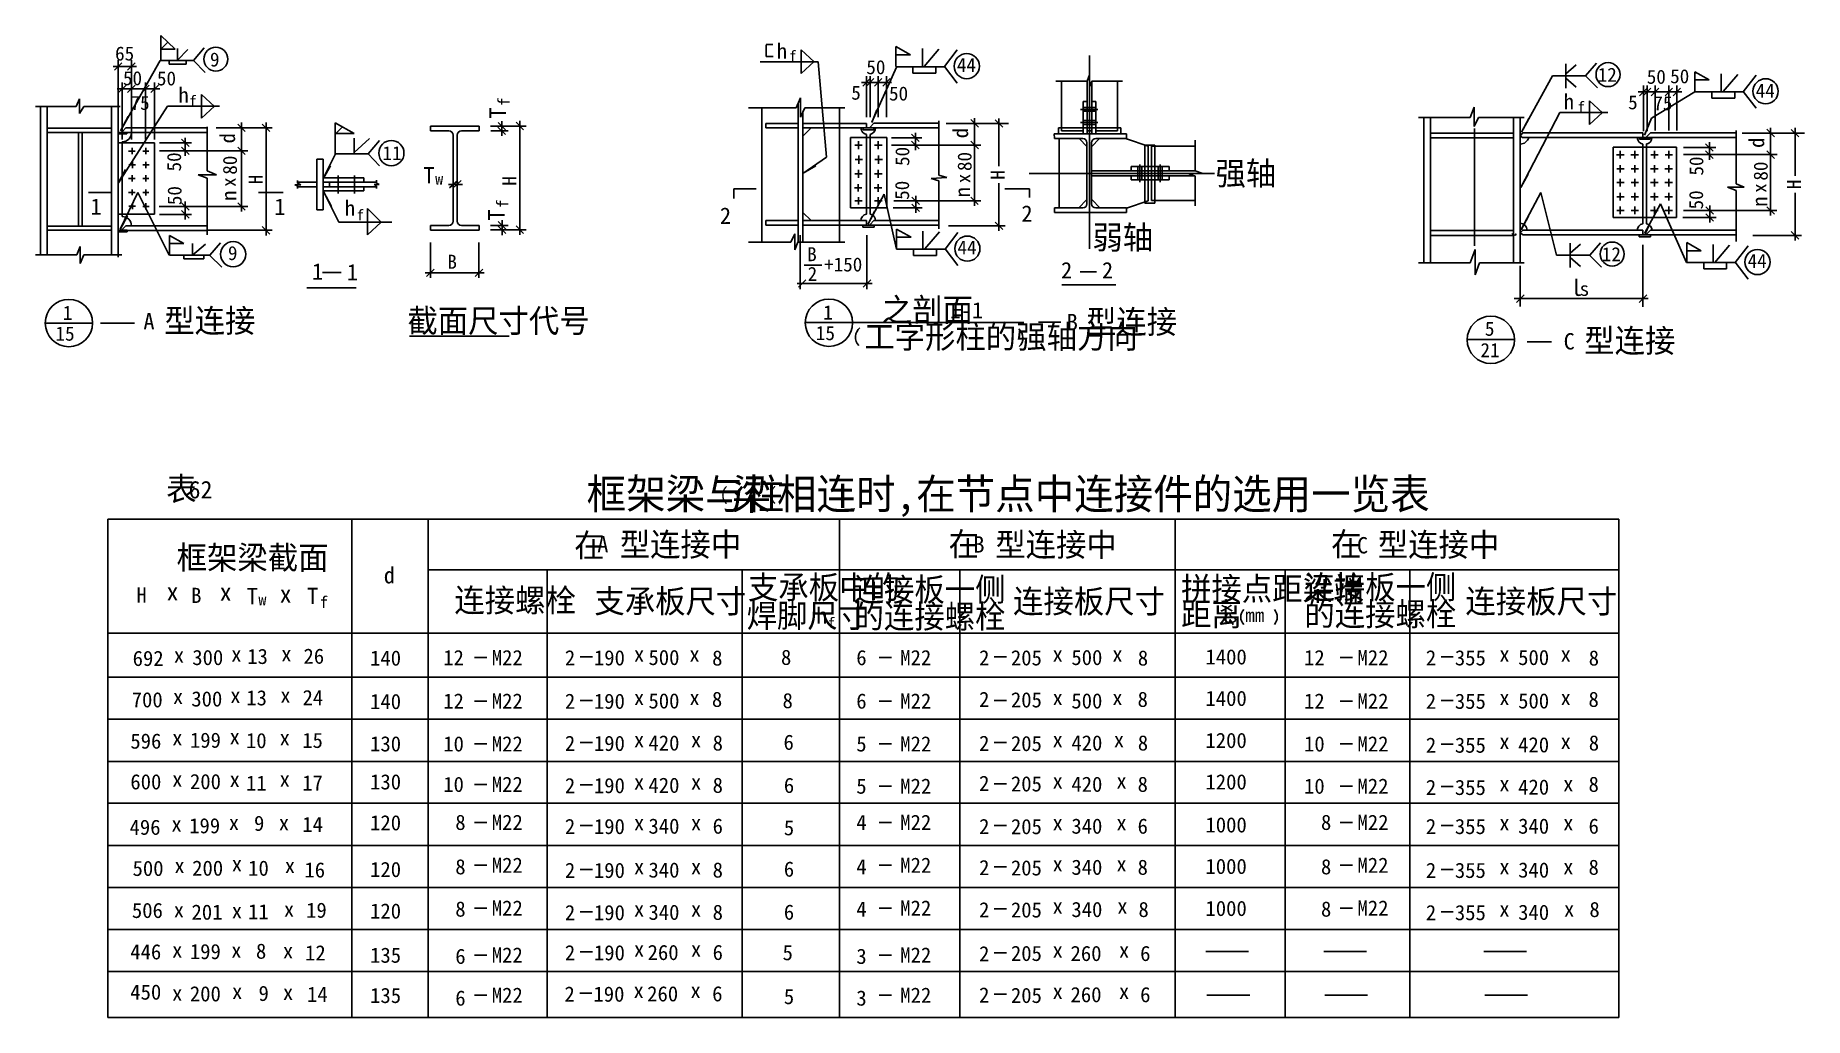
# Model space of a CAD drawing. Header units: metres. Extents: x 2728 to 10298, y -273 to 3930.
import ezdxf

# ---------------------------------------------------------------- set-up
doc = ezdxf.new("R2010")
doc.units = ezdxf.units.M
for name, color, linetype in [('CENTER', 7, 'Continuous'), ('FRAMING', 2, 'Continuous'), ('HIDDEN', 3, 'Continuous'), ('Z', 4, 'Continuous')]:
    doc.layers.add(name, color=color, linetype=linetype)

msp = doc.modelspace()

# ---------------------------------------------------------------- texts
for s, height, p in [('强轴', 100, (7777.29, 3289.85)), ('弱轴', 100, (7250.36, 3015.55)), (' 之剖面', 100, (6281.51, 2705.96)), ('工字形柱的强轴方向', 100, (6274.44, 2591.07)), ('表', 100, (3287.19, 1939.68)), ('框架梁与柱', 130, (5086.49, 1902.84)), ('梁', 130, (5707.02, 1901.06)), (' 相连时,在节点中连接件的选用一览表', 130, (5812.77, 1902.66)), ('框架梁截面', 100, (3332.1, 1645.34)), ('支承板中的', 100, (5776.48, 1518.27)), ('连接板一侧', 100, (6228.8, 1508.9)), ('拼接点距梁端', 100, (7630.06, 1512.39)), ('连接板一侧', 100, (8157.88, 1519.24)), ('连接螺栓', 100, (4520.54, 1462.72)), (' 支承板尺寸', 100, (5051.4, 1458.57)), ('连接板尺寸', 100, (6911.04, 1458.25)), ('距离', 100, (7630.06, 1403.24)), ('的连接螺栓', 100, (8157.46, 1403.5)), ('连接板尺寸', 100, (8846.5, 1458.25)), ('焊脚尺寸', 100, (5771.13, 1396.83)), ('的连接螺栓', 100, (6228.37, 1393.16))]:
    msp.add_text(s, height=height).set_placement(p)
at = {"layer": 'FRAMING'}
for s, height, p in [('65', 60, (3068.65, 3822.61)), ('50', 60, (3102.44, 3716.94)), ('50', 60, (3247.76, 3716.1)), ('75', 60, (3134.85, 3611.3)), ('w', 50, (4438.39, 3291.76)), ('1', 60.75, (2844.98, 2712.58)), ('A', 70, (3189.91, 2671.53)), ('型连接', 100, (3279.07, 2659.09)), ('截面尺寸代号', 100, (4319.26, 2658.81)), ('1', 60.75, (6098.53, 2714.12)), ('B', 70, (7140.59, 2668.26)), ('型连接', 100, (7222.83, 2654.52)), ('15', 60.75, (2813.03, 2623.58)), ('15', 60.75, (6066.56, 2625.95)), ('5', 60.75, (8929.66, 2644.65)), ('C', 70, (9266.84, 2585.98)), ('型连接', 100, (9354.8, 2573.54)), ('21', 60.75, (8910.62, 2552.87)), ('在', 100, (6635.32, 1703.24)), ('在', 100, (8271.98, 1703.24)), ('在', 100, (5033.32, 1697.84)), ('A', 70, (5131.9, 1717.32)), ('型连接中', 100, (5228.03, 1701.24)), ('B', 70, (6741.19, 1716.65)), ('型连接中', 100, (6834.89, 1700.81)), ('C', 70, (8382.38, 1713.25)), ('型连接中', 100, (8471.55, 1700.81)), ('d', 70, (4218.32, 1585.11)), ('H', 65, (3159.72, 1502.96)), ('x', 75, (3288.97, 1512.09)), ('B', 65, (3394.04, 1501.15)), ('x', 75, (3516.32, 1510.57)), ('w', 50, (3681.95, 1491.18)), ('x', 75, (3772.92, 1502.65)), ('f', 50, (3944.95, 1479.82)), ('x', 65, (3320.05, 1245.58)), ('x', 65, (3565.57, 1250.23)), ('x', 65, (3779.58, 1251.18)), ('x', 65, (3316.01, 1068.35)), ('x', 65, (3561.53, 1073)), ('x', 65, (3775.54, 1073.94)), ('x', 65, (3313.01, 891.77)), ('x', 65, (3558.54, 896.43)), ('x', 65, (3772.55, 891.77)), ('x', 65, (3313.01, 714.81)), ('x', 65, (3558.54, 713.87)), ('x', 65, (3772.55, 714.81)), ('x', 65, (3309.61, 523.27)), ('x', 65, (3555.13, 529.27)), ('x', 65, (3769.14, 528.3)), ('x', 65, (3322.38, 345.05)), ('x', 65, (3567.91, 352.49)), ('x', 65, (3794.74, 345.05)), ('x', 65, (3319.58, 155.59)), ('x', 65, (3567.91, 151.85)), ('x', 65, (3790.92, 158.39)), ('x', 65, (3312.59, -16.04)), ('x', 65, (3565.49, -16.98)), ('x', 65, (3786.73, -19.72)), ('x', 65, (3569.17, -193.48)), ('x', 65, (3786.73, -197.24)), ('x', 65, (3312.59, -200.93))]:
    msp.add_text(s, height=height, dxfattribs=at).set_placement(p)
for s, height, p in [('f', 50, (4756.98, 3629.14)), ('50', 60, (3350.95, 3347.84)), ('80', 60, (3590.02, 3333.92)), ('50', 60, (6467.12, 3371.38)), ('80', 60, (6733.48, 3349.64)), ('50', 60, (9864.57, 3330.29)), ('x', 60, (6728.14, 3297.34)), ('80', 60, (10139.89, 3308.54)), ('50', 60, (3353.05, 3203.65)), ('x', 60, (3584.68, 3281.63)), ('50', 60, (6466.01, 3226.41)), ('50', 60, (9863.46, 3185.31)), ('x', 60, (10134.55, 3256.25)), ('f', 50, (4751.28, 3192.58))]:
    msp.add_text(s, height=height, rotation=90, dxfattribs=at).set_placement(p)
at = {"layer": 'Z'}
for s, height, p in [('h', 65, (5899.64, 3830.55)), ('f', 45, (5953.14, 3819.68)), ('9', 60, (3474.71, 3796.95)), ('50', 60, (6283.14, 3764.04)), ('44', 60, (6670.58, 3773.59)), ('12', 60, (9412.69, 3731.5)), ('h', 65, (3339.35, 3642.48)), ('5', 60, (6218.59, 3654.91)), ('50', 60, (6380.27, 3651.43)), ('50', 60, (9622.58, 3722.95)), ('50', 60, (9722.73, 3725.22)), ('44', 60, (10088.67, 3663.27)), ('f', 45, (3386.4, 3627.92)), ('h', 65, (9266.65, 3614.3)), ('f', 45, (9326.62, 3601.64)), ('5', 60, (9542.9, 3613.81)), ('75', 60, (9650.75, 3609.67)), ('11', 60, (4212.79, 3396.17)), ('T', 70, (4388.28, 3296.54)), ('1', 70, (2963.49, 3162.63)), ('1', 70, (3750.15, 3162.03)), ('h', 65, (4051.18, 3158.57)), ('f', 45, (4102.51, 3139.16)), ('2', 70, (5656.64, 3123.58)), ('2', 70, (6946.82, 3132.59)), ('44', 60, (6673.2, 2992.65)), ('9', 60, (3551.53, 2968.45)), ('1', 70, (3911.17, 2884.57)), ('B', 60, (4490.46, 2931.5)), ('B', 60, (6030.06, 2963.77)), ('+150', 60, (6102.5, 2919.85)), ('2', 70, (7116.34, 2890.17)), ('2', 70, (7291.41, 2890.17)), ('12', 60, (9430.43, 2963.7)), ('44', 60, (10054.15, 2935.3)), ('1', 70, (4060.56, 2881.7)), ('2', 60, (6032.01, 2879.51)), ('l', 70, (9298.61, 2815.24)), ('s', 60, (9335.31, 2815.65)), ('1-1', 70, (6640.19, 2718.67)), ('62', 75, (3383.22, 1948.74)), ('(', 56, (5655.44, 1939.22)), ('(', 56, (5862.58, 1940.16)), ('T', 70, (3631.84, 1495.97)), ('T', 70, (3890.29, 1496.14)), ('h', 70, (6068.38, 1412.08)), ('f', 45, (6118.32, 1394.12)), ('l', 70, (7798.26, 1415.72)), ('s', 60, (7830.11, 1417.75)), ('mm', 60, (7904.43, 1419.36)), ('692', 65, (3143.84, 1231.74)), ('300', 65, (3398.92, 1235.48)), ('13', 65, (3634.05, 1240.17)), ('26', 65, (3874.79, 1241.12)), ('140', 65, (4159.79, 1233.04)), ('12', 65, (4472.68, 1234.92)), ('M22', 65, (4680.65, 1234.92)), ('2', 65, (4993.25, 1234.09)), ('190', 65, (5117.44, 1234.09)), ('x', 65, (5288.81, 1249.84)), ('500', 65, (5350.92, 1235.61)), ('x', 65, (5525.97, 1249.84)), ('8', 65, (5623.38, 1233.23)), ('8', 65, (5918.06, 1236.23)), ('6', 65, (6240.24, 1234.92)), ('M22', 65, (6428.37, 1234.92)), ('2', 65, (6765.61, 1234.09)), ('205', 65, (6901.77, 1234.09)), ('x', 65, (7079.93, 1249.84)), ('500', 65, (7160.54, 1235.61)), ('x', 65, (7335.61, 1249.84)), ('8', 65, (7444.8, 1233.23)), ('1400', 65, (7734.22, 1238.04)), ('12', 65, (8156.01, 1234.92)), ('M22', 65, (8384.8, 1234.92)), ('2', 65, (8677.26, 1234.09)), ('355', 65, (8801.44, 1234.09)), ('x', 65, (8991.58, 1249.84)), ('500', 65, (9072.2, 1235.61)), ('x', 65, (9253.73, 1249.84)), ('8', 65, (9374.14, 1233.23)), ('700', 65, (3139.8, 1054.51)), ('300', 65, (3394.88, 1058.25)), ('13', 65, (3630.01, 1062.94)), ('24', 65, (3870.75, 1063.89)), ('140', 65, (4159.79, 1047.16)), ('12', 65, (4472.68, 1049.04)), ('M22', 65, (4680.65, 1049.04)), ('2', 65, (4993.25, 1048.22)), ('190', 65, (5117.44, 1048.22)), ('x', 65, (5288.81, 1063.96)), ('500', 65, (5350.92, 1049.73)), ('x', 65, (5525.97, 1063.96)), ('8', 65, (5622.41, 1056.38)), ('8', 65, (5924.53, 1050.86)), ('6', 65, (6240.24, 1049.04)), ('M22', 65, (6428.37, 1049.04)), ('2', 65, (6765.61, 1056.2)), ('205', 65, (6901.77, 1054.31)), ('x', 65, (7079.93, 1063.96)), ('500', 65, (7160.54, 1049.73)), ('x', 65, (7335.61, 1063.96)), ('8', 65, (7443.83, 1056.38)), ('1400', 65, (7734.22, 1060.56)), ('12', 65, (8156.01, 1049.04)), ('M22', 65, (8384.8, 1049.04)), ('2', 65, (8677.26, 1048.22)), ('355', 65, (8801.44, 1048.22)), ('x', 65, (8991.58, 1063.96)), ('500', 65, (9072.2, 1049.73)), ('x', 65, (9253.73, 1063.96)), ('8', 65, (9373.17, 1056.38)), ('596', 65, (3133.99, 877.82)), ('199', 65, (3389.07, 881.56)), ('10', 65, (3628.67, 879.89)), ('15', 65, (3869.41, 880.83)), ('130', 65, (4159.79, 866.04)), ('10', 65, (4472.68, 865.73)), ('M22', 65, (4680.65, 865.73)), ('2', 65, (4993.25, 868.06)), ('190', 65, (5117.44, 868.06)), ('x', 65, (5288.81, 883.81)), ('420', 65, (5350.92, 869.58)), ('x', 65, (5532.6, 883.81)), ('8', 65, (5625.48, 869.58)), ('6', 65, (5928.71, 872.77)), ('5', 65, (6240.24, 865.73)), ('M22', 65, (6428.37, 865.73)), ('2', 65, (6765.61, 868.36)), ('205', 65, (6901.77, 867.2)), ('x', 65, (7079.93, 884.11)), ('420', 65, (7160.54, 869.87)), ('x', 65, (7342.08, 884.11)), ('8', 65, (7444.8, 869.87)), ('1200', 65, (7734.22, 880.64)), ('10', 65, (8156.01, 865.73)), ('M22', 65, (8384.8, 865.73)), ('2', 65, (8677.26, 860.37)), ('355', 65, (8801.44, 860.37)), ('x', 65, (8991.58, 876.12)), ('420', 65, (9072.2, 861.89)), ('x', 65, (9253.73, 876.12)), ('8', 65, (9374.42, 869.87)), ('600', 65, (3133.99, 703.53)), ('200', 65, (3389.07, 704.47)), ('11', 65, (3628.67, 697.73)), ('17', 65, (3869.41, 698.68)), ('130', 65, (4159.79, 703.3)), ('M22', 65, (4680.65, 692.61)), ('2', 65, (6765.61, 697.02)), ('205', 65, (6901.77, 694.76)), ('420', 65, (7160.54, 693.03)), ('8', 65, (7443.83, 693.03)), ('1200', 65, (7734.22, 703.16)), ('8', 65, (9373.45, 693.03)), ('10', 65, (4472.68, 692.61)), ('2', 65, (4993.25, 687.23)), ('190', 65, (5117.44, 687.23)), ('x', 65, (5288.81, 702.98)), ('420', 65, (5350.92, 688.74)), ('x', 65, (5532.6, 702.98)), ('8', 65, (5625.48, 688.74)), ('6', 65, (5930.11, 688.4)), ('5', 65, (6240.24, 684.92)), ('M22', 65, (6428.37, 684.92)), ('x', 65, (7079.93, 707.26)), ('x', 65, (7353.09, 707.26)), ('10', 65, (8156.01, 684.92)), ('M22', 65, (8384.8, 684.92)), ('2', 65, (8677.26, 679.54)), ('355', 65, (8801.44, 679.54)), ('x', 65, (8991.58, 695.29)), ('420', 65, (9072.2, 681.05)), ('x', 65, (9264.74, 695.29)), ('496', 65, (3130.59, 508.99)), ('199', 65, (3385.66, 515.53)), ('9', 65, (3663.08, 525.91)), ('14', 65, (3869.61, 521.26)), ('120', 65, (4159.79, 528.13)), ('8', 65, (4524.42, 530.01)), ('M22', 65, (4680.65, 530.01)), ('2', 65, (4993.25, 512.33)), ('190', 65, (5117.44, 512.33)), ('x', 65, (5288.81, 528.08)), ('340', 65, (5350.92, 513.85)), ('x', 65, (5532.6, 528.08)), ('6', 65, (5625.48, 513.85)), ('5', 65, (5930.11, 507.03)), ('4', 65, (6240.39, 530.01)), ('M22', 65, (6428.37, 530.01)), ('2', 65, (6765.61, 512.33)), ('205', 65, (6901.77, 511.84)), ('x', 65, (7079.93, 528.08)), ('340', 65, (7160.54, 513.85)), ('x', 65, (7353.09, 528.08)), ('6', 65, (7443.83, 513.85)), ('1000', 65, (7734.22, 519.16)), ('8', 65, (8228.56, 530.01)), ('M22', 65, (8384.8, 530.01)), ('2', 65, (8677.26, 512.33)), ('355', 65, (8801.44, 512.33)), ('x', 65, (8991.58, 528.08)), ('340', 65, (9072.2, 513.85)), ('x', 65, (9264.74, 528.08)), ('6', 65, (9373.45, 513.85)), ('500', 65, (3143.36, 333.11)), ('200', 65, (3398.44, 334.05)), ('10', 65, (3638.04, 333.95)), ('16', 65, (3878.78, 326.5)), ('120', 65, (4159.79, 328.32)), ('8', 65, (4524.42, 339.83)), ('M22', 65, (4680.65, 346.62)), ('2', 65, (4993.25, 324.49)), ('190', 65, (5117.44, 324.49)), ('x', 65, (5288.81, 340.24)), ('340', 65, (5350.92, 326.01)), ('x', 65, (5532.6, 340.24)), ('8', 65, (5625.48, 326.01)), ('6', 65, (5930.11, 329.94)), ('4', 65, (6240.39, 339.83)), ('M22', 65, (6428.37, 346.62)), ('2', 65, (6765.61, 336.47)), ('205', 65, (6901.77, 335.13)), ('x', 65, (7079.93, 352.22)), ('340', 65, (7160.54, 337.98)), ('x', 65, (7353.09, 352.22)), ('8', 65, (7443.83, 337.98)), ('1000', 65, (7734.22, 341.68)), ('8', 65, (8228.56, 339.83)), ('M22', 65, (8384.8, 346.62)), ('2', 65, (8677.26, 324.49)), ('355', 65, (8801.44, 324.49)), ('x', 65, (8991.58, 340.24)), ('340', 65, (9072.2, 326.01)), ('x', 65, (9264.74, 340.24)), ('8', 65, (9373.45, 337.98)), ('M22', 65, (4680.65, 163.23)), ('M22', 65, (6428.37, 163.23)), ('M22', 65, (8384.8, 163.23)), ('506', 65, (3140.56, 153.18)), ('201', 65, (3395.64, 145.73)), ('11', 65, (3638.04, 147.49)), ('19', 65, (3886.01, 154.03)), ('120', 65, (4159.79, 150.49)), ('8', 65, (4524.42, 158.89)), ('2', 65, (4993.25, 143.65)), ('190', 65, (5117.44, 143.65)), ('x', 65, (5288.81, 159.4)), ('340', 65, (5350.92, 145.17)), ('x', 65, (5532.6, 159.4)), ('8', 65, (5625.48, 145.17)), ('6', 65, (5930.11, 145.77)), ('4', 65, (6240.39, 158.89)), ('2', 65, (6765.61, 155.63)), ('205', 65, (6901.77, 155.31)), ('x', 65, (7079.93, 171.38)), ('340', 65, (7160.54, 157.15)), ('x', 65, (7356.76, 171.38)), ('8', 65, (7447.5, 157.15)), ('1000', 65, (7734.22, 161.77)), ('8', 65, (8228.56, 158.89)), ('2', 65, (8677.26, 143.65)), ('355', 65, (8801.44, 143.65)), ('x', 65, (8991.58, 159.4)), ('340', 65, (9072.2, 145.17)), ('x', 65, (9268.42, 159.4)), ('8', 65, (9377.12, 157.15)), ('446', 65, (3133.57, -23.94)), ('199', 65, (3388.65, -23)), ('8', 65, (3671.44, -21.18)), ('12', 65, (3881.52, -28.63)), ('135', 65, (4159.79, -38.46)), ('6', 65, (4524.42, -43.31)), ('M22', 65, (4680.65, -37.75)), ('2', 65, (4993.25, -28.08)), ('190', 65, (5117.44, -28.08)), ('x', 65, (5288.81, -12.33)), ('260', 65, (5347.25, -26.77)), ('x', 65, (5532.6, -12.33)), ('6', 65, (5625.48, -26.56)), ('5', 65, (5924.71, -27.62)), ('3', 65, (6240.39, -43.31)), ('M22', 65, (6428.37, -37.75)), ('2', 65, (6765.61, -32.44)), ('205', 65, (6901.77, -30.7)), ('x', 65, (7079.93, -16.69)), ('260', 65, (7156.87, -30.92)), ('x', 65, (7364.1, -16.69)), ('6', 65, (7454.84, -30.92)), ('450', 65, (3133.57, -196.33)), ('200', 65, (3388.65, -203.78)), ('9', 65, (3682.49, -201.89)), ('14', 65, (3889.96, -205.66)), ('135', 65, (4159.79, -210.73)), ('M22', 65, (4680.65, -209.57)), ('2', 65, (4991.35, -205.01)), ('190', 65, (5115.53, -205.01)), ('x', 65, (5286.9, -189.26)), ('260', 65, (5345.34, -203.77)), ('x', 65, (5530.69, -189.26)), ('6', 65, (5623.57, -203.49)), ('M22', 65, (6428.37, -209.57)), ('2', 65, (6765.61, -208.74)), ('205', 65, (6901.77, -210.52)), ('x', 65, (7079.93, -192.99)), ('260', 65, (7156.87, -207.22)), ('x', 65, (7364.1, -192.99)), ('6', 65, (7454.84, -207.22)), ('6', 65, (4524.42, -221.91)), ('5', 65, (5930.11, -215.49)), ('3', 65, (6240.39, -221.91))]:
    msp.add_text(s, height=height, dxfattribs=at).set_placement(p)
for s, height, rotation, p in [('T', 70, 90, (4740.66, 3574.48)), ('d', 65, 90, (3582.06, 3467.81)), ('d', 65, 90, (6718.52, 3489.63)), ('d', 65, 90, (10124.92, 3448.54)), ('H', 60, 90, (6875.64, 3312.81)), ('n', 65, 90, (3587.88, 3221.87)), ('H', 60, 90, (3699.86, 3292.92)), ('H', 60, 90, (4785.85, 3286.79)), ('n', 65, 90, (6726.34, 3236.58)), ('H', 60, 90, (10282.04, 3271.72)), ('T', 70, 90, (4734.96, 3137.91)), ('n', 65, 90, (10137.75, 3196.49)), (',', 54, 270, (9057.12, 3096.25))]:
    msp.add_text(s, height=height, rotation=rotation, dxfattribs=at).set_placement(p)

# ---------------------------------------------------------------- blocks, each defined once
blk = doc.blocks.new('CC')
blk.add_line((-24.24, 0), (24.24, 0))
at = {"layer": 'FRAMING', "color": 6}
blk.add_line((-17.83, -17.83), (17.83, 17.83), dxfattribs=at)

# ---------------------------------------------------------------- hatches: boundary and pattern name
h = msp.add_hatch()
h.set_pattern_fill('ANSI31', scale=45)
h.paths.add_polyline_path([(3263.74, 3870.99), (3325.9, 3870.99), (3263.74, 3930.16)])
h = msp.add_hatch()
h.set_pattern_fill('ANSI31', scale=45)
h.paths.add_polyline_path([(6409.89, 3847), (6472.05, 3847), (6409.89, 3882.43)])
h = msp.add_hatch()
h.set_pattern_fill('ANSI31', scale=45)
h.paths.add_polyline_path([(9827.98, 3739.39), (9890.14, 3739.39), (9827.98, 3774.83)])
h = msp.add_hatch()
h.set_pattern_fill('ANSI31', scale=16)
h.paths.add_polyline_path([(4010.3, 3510.92), (4092.28, 3510.92), (4010.3, 3556.12)])
h = msp.add_hatch()
h.set_pattern_fill('ANSI31', scale=45)
h.paths.add_polyline_path([(3301.23, 3038.96), (3363.39, 3038.96), (3301.23, 3074.4)])
h = msp.add_hatch()
h.set_pattern_fill('ANSI31', scale=45)
h.paths.add_polyline_path([(6412.51, 3066.05), (6474.67, 3066.05), (6412.51, 3101.49)])
h = msp.add_hatch()
h.set_pattern_fill('ANSI31', scale=45)
h.paths.add_polyline_path([(9793.47, 3008.71), (9855.62, 3008.71), (9793.47, 3044.15)])

# ---------------------------------------------------------------- linework, layer by layer
for p, q in [((3263.74, 3820.94), (3263.74, 3930.16)), ((3263.74, 3930.16), (3325.9, 3870.99)), ((3325.9, 3870.99), (3263.74, 3870.99)), ((3336.21, 3873.89), (3336.21, 3823.59)), ((3336.21, 3823.59), (3380.42, 3870.21)), ((3449.68, 3876.89), (3403.49, 3823.16)), ((5882.92, 3890.57), (5855.1, 3890.57)), ((5855.1, 3890.33), (5855.1, 3839.52)), ((6004.14, 3868.77), (6060.14, 3817.55)), ((6004.14, 3817.55), (6004.14, 3868.77)), ((6409.89, 3882.43), (6472.05, 3847)), ((6409.89, 3796.95), (6409.89, 3882.43)), ((6522.98, 3873.91), (6522.98, 3797.04)), ((6530.76, 3797.04), (6593.64, 3870.77)), ((6617.15, 3796.5), (6672.26, 3868.14)), ((3082.17, 3498.2), (3082.17, 3823.98)), ((3083.07, 3796.98), (3137.49, 3796.98)), ((3092.47, 3522.37), (3261.95, 3823.04)), ((3138.39, 3498.2), (3138.39, 3823.98)), ((3261.95, 3823.04), (3404.97, 3823.04)), ((3299.46, 3806.84), (3299.46, 3822.8)), ((3373.17, 3806.84), (3299.46, 3806.84)), ((3373.17, 3822.8), (3373.17, 3806.84)), ((3403.53, 3822.69), (3454.66, 3771.75)), ((6077.67, 3816.66), (5828.87, 3816.66)), ((5855.1, 3839.52), (5883.88, 3839.52)), ((6004.14, 3818.41), (6004.14, 3767.19)), ((6004.14, 3767.19), (6060.14, 3818.41)), ((6112.99, 3408.74), (6077.67, 3816.66)), ((6412.32, 3794.31), (6306.44, 3558.51)), ((6409.61, 3795.84), (6618.35, 3795.84)), ((6472.05, 3847), (6409.89, 3847)), ((6482.8, 3795.84), (6482.8, 3768.78)), ((6580.7, 3768.78), (6580.7, 3795.84)), ((6617.15, 3797.28), (6672.26, 3725.64)), ((9276.54, 3808.38), (9276.54, 3765.67)), ((9276.54, 3765.67), (9320.75, 3804.7)), ((9406.77, 3810.63), (9360.58, 3756.9)), ((3099.46, 3484.67), (3099.46, 3728.38)), ((3138.39, 3484.67), (3138.39, 3728.38)), ((3198.93, 3484.67), (3198.93, 3728.38)), ((3237.85, 3484.67), (3237.85, 3728.38)), ((6282.72, 3729.13), (6281.82, 3729.13)), ((6284.16, 3580), (6283.62, 3756.13)), ((6283.62, 3729.13), (6299.56, 3729.13)), ((6298.66, 3729.13), (6297.76, 3729.13)), ((6300.1, 3580), (6299.56, 3756.13)), ((6299.56, 3729.13), (6333.7, 3729.13)), ((6300.46, 3729.13), (6301.36, 3729.13)), ((6333.7, 3580.66), (6333.7, 3756.13)), ((6334.6, 3729.13), (6335.5, 3729.13)), ((6369.56, 3580.66), (6369.56, 3756.13)), ((6482.8, 3768.78), (6580.7, 3768.78)), ((7227.47, 3733.67), (7093.9, 3733.67)), ((7237.59, 3760.82), (7227.47, 3733.67)), ((7237.59, 3710.31), (7237.59, 3760.82)), ((7248.02, 3733.67), (7237.59, 3710.31)), ((7379.9, 3733.67), (7248.02, 3733.67)), ((9086.81, 3516.1), (9219.04, 3756.78)), ((9219.04, 3756.78), (9362.06, 3756.78)), ((9276.54, 3765.67), (9276.54, 3746.4)), ((9276.54, 3704.91), (9276.54, 3747.62)), ((9276.54, 3747.62), (9320.75, 3708.59)), ((9360.61, 3756.42), (9411.74, 3705.48)), ((9607.93, 3520.57), (9607.93, 3715.04)), ((9623.87, 3520.57), (9623.87, 3715.04)), ((9658.01, 3522.85), (9658.01, 3715.04)), ((9717.21, 3522.85), (9717.21, 3715.04)), ((9751.35, 3522.85), (9751.35, 3715.04)), ((9827.98, 3689.35), (9827.98, 3774.83)), ((9827.98, 3774.83), (9890.14, 3739.39)), ((9890.14, 3739.39), (9827.98, 3739.39)), ((9941.08, 3766.31), (9941.08, 3689.44)), ((9948.85, 3689.44), (10011.73, 3763.17)), ((10035.25, 3688.9), (10090.35, 3760.54)), ((2901.49, 3626.1), (2916.82, 3658.81)), ((2916.82, 3658.81), (2916.82, 3596.05)), ((3098.56, 3701.38), (3097.66, 3701.38)), ((3099.46, 3701.38), (3138.39, 3701.38)), ((3139.29, 3701.38), (3198.03, 3701.38)), ((3139.29, 3701.38), (3140.19, 3701.38)), ((3198.03, 3701.38), (3197.13, 3701.38)), ((3198.93, 3701.38), (3237.85, 3701.38)), ((3238.75, 3701.38), (3239.65, 3701.38)), ((3437.84, 3626.1), (3437.84, 3677.31)), ((3437.84, 3677.31), (3493.83, 3626.1)), ((5983.61, 3619.64), (6000.88, 3662.22)), ((6000.88, 3662.22), (6000.88, 3579.72)), ((9377.51, 3599.21), (9377.51, 3650.43)), ((9377.51, 3650.43), (9433.5, 3599.21)), ((9607.03, 3688.04), (9606.13, 3688.04)), ((9607.93, 3688.04), (9623.87, 3688.04)), ((9622.97, 3688.04), (9622.07, 3688.04)), ((9623.87, 3688.04), (9658.01, 3688.04)), ((9624.77, 3688.04), (9625.67, 3688.04)), ((9642.82, 3576.27), (9828.5, 3687.98)), ((9658.91, 3688.04), (9659.81, 3688.04)), ((9658.91, 3688.04), (9716.31, 3688.04)), ((9716.31, 3688.04), (9715.41, 3688.04)), ((9717.21, 3688.04), (9751.35, 3688.04)), ((9752.25, 3688.04), (9753.15, 3688.04)), ((9827.7, 3688.24), (10036.44, 3688.24)), ((9900.89, 3688.24), (9900.89, 3661.18)), ((9900.89, 3661.18), (9998.8, 3661.18)), ((9998.8, 3661.18), (9998.8, 3688.24)), ((10035.25, 3689.68), (10090.35, 3618.04)), ((2727.63, 3626.1), (2901.49, 3626.1)), ((2916.82, 3596.05), (2935.52, 3626.1)), ((2935.52, 3626.1), (3090.09, 3626.1)), ((3082.92, 3299.76), (3293.33, 3626.58)), ((3293.33, 3626.58), (3515.83, 3626.58)), ((3437.84, 3575.73), (3493.83, 3626.95)), ((3437.84, 3626.95), (3437.84, 3575.73)), ((4722.91, 3563.26), (4722.91, 3519.62)), ((4800.81, 3520.24), (4800.81, 3563.88)), ((5779.1, 3619.64), (5983.61, 3619.64)), ((6000.88, 3579.72), (6019.58, 3619.64)), ((6019.58, 3619.64), (6191.56, 3619.64)), ((6593.33, 3331.78), (6593.33, 3564.79)), ((6745.99, 3576.22), (6745.99, 3222.81)), ((8646.36, 3578.54), (8866.82, 3578.54)), ((8866.82, 3578.54), (8883.46, 3623.05)), ((8883.46, 3623.05), (8883.46, 3540.08)), ((8883.46, 3540.08), (8902.16, 3578.54)), ((8902.16, 3578.54), (9097.33, 3578.54)), ((9083.25, 3279.23), (9250.23, 3599.69)), ((9250.23, 3599.69), (9455.5, 3599.69)), ((9377.51, 3548.84), (9433.5, 3600.06)), ((9377.51, 3600.06), (9377.51, 3548.84)), ((9613.4, 3503.59), (9642.28, 3575.43)), ((3462.57, 3539.36), (3462.57, 3350.85)), ((3500.95, 3534.83), (3636.31, 3534.83)), ((3500.95, 3534.83), (3741.48, 3534.83)), ((3609.31, 3437.19), (3609.31, 3533.93)), ((3714.48, 3096.94), (3714.48, 3533.93)), ((4010.3, 3423.96), (4010.3, 3556.12)), ((4010.3, 3556.12), (4092.28, 3510.92)), ((4092.28, 3510.92), (4010.3, 3510.92)), ((4091.84, 3425.32), (4091.84, 3490.27)), ((4092.26, 3429.05), (4156.79, 3488.54)), ((4675.52, 3542.06), (4827.81, 3542.06)), ((4676, 3521.55), (4749.91, 3521.55)), ((4722.91, 3499.73), (4722.91, 3543.37)), ((4722.91, 3542.34), (4722.91, 3543.24)), ((4722.91, 3541.44), (4722.91, 3521.55)), ((4722.91, 3520.65), (4722.91, 3519.75)), ((4800.81, 3541.16), (4800.81, 3099.44)), ((6391.52, 3491.76), (6520.02, 3491.76)), ((6493.02, 3492.66), (6493.02, 3493.56)), ((6493.02, 3491.76), (6493.02, 3460.61)), ((6493.02, 3438.79), (6493.02, 3482.43)), ((6624.84, 3553.5), (6891.56, 3553.5)), ((6850.58, 3552.24), (6850.58, 3370.41)), ((10005.38, 3294.53), (10005.38, 3523.7)), ((10031.24, 3512.41), (10297.97, 3512.41)), ((10152.39, 3535.13), (10152.39, 3181.72)), ((10256.98, 3511.15), (10256.98, 3329.32)), ((3258.96, 3470.32), (3396.07, 3470.32)), ((3258.96, 3436.29), (3513.51, 3436.29)), ((3258.96, 3436.29), (3636.31, 3436.29)), ((3369.07, 3471.22), (3369.07, 3472.12)), ((3369.07, 3436.29), (3369.07, 3470.32)), ((3369.07, 3435.39), (3369.07, 3434.49)), ((3609.31, 3199.02), (3609.31, 3435.39)), ((4011.23, 3423.87), (3960.64, 3319.89)), ((4010.82, 3423.91), (4151.71, 3423.91)), ((4199.44, 3479.84), (4151.71, 3423.91)), ((4151.71, 3423.91), (4199.66, 3371.91)), ((6010.81, 3338.95), (6112.99, 3408.74)), ((6391.52, 3460.86), (6773.43, 3460.86)), ((6391.52, 3460.86), (6772.99, 3460.86)), ((6493.02, 3459.71), (6493.02, 3458.81)), ((7690.04, 3350.3), (7690.04, 3481.33)), ((9780.03, 3450.67), (9917.48, 3450.67)), ((9780.03, 3419.77), (10179.39, 3419.77)), ((9780.03, 3419.77), (10179.83, 3419.77)), ((9890.48, 3451.57), (9890.48, 3452.47)), ((9890.48, 3450.67), (9890.48, 3419.52)), ((9890.48, 3397.7), (9890.48, 3441.34)), ((9890.48, 3418.62), (9890.48, 3417.72)), ((3424.36, 3333.99), (3462.57, 3318.95)), ((3503.1, 3333.99), (3424.36, 3333.99)), ((3462.57, 3350.85), (3503.1, 3333.99)), ((6627.73, 3321.72), (6593.33, 3331.78)), ((7690.04, 3328.36), (7660.11, 3339.29)), ((7660.11, 3339.29), (7722.67, 3339.29)), ((7722.67, 3339.29), (7690.04, 3350.3)), ((3090.85, 3100.7), (3166.06, 3258.04)), ((3299.67, 2989.25), (3166.06, 3258.04)), ((3462.57, 3318.95), (3462.57, 3076.26)), ((3837.45, 3291.2), (3849.55, 3286.3)), ((3862.77, 3291.2), (3837.45, 3291.2)), ((3849.55, 3309.08), (3849.55, 3297.74)), ((3849.55, 3297.74), (3862.77, 3291.2)), ((3849.55, 3286.3), (3849.55, 3274.96)), ((4025.69, 3130.4), (3959.96, 3261.58)), ((4198.86, 3291.39), (4176.63, 3291.39)), ((4176.63, 3291.39), (4186.68, 3286.33)), ((4186.68, 3309.98), (4186.68, 3297.24)), ((4186.68, 3297.24), (4198.86, 3291.39)), ((4186.68, 3286.33), (4186.68, 3275.03)), ((4495.3, 3292.47), (4541.96, 3292.47)), ((4555.14, 3292.47), (4508.48, 3292.47)), ((4516.22, 3292.47), (4515.32, 3292.47)), ((4517.12, 3292.47), (4533.32, 3292.47)), ((4534.22, 3292.47), (4535.12, 3292.47)), ((6561.13, 3318.37), (6627.73, 3321.72)), ((6593.33, 3308.07), (6561.13, 3318.37)), ((6593.33, 3102.41), (6593.33, 3308.07)), ((6850.58, 3116.29), (6850.58, 3298.11)), ((7690.04, 3201.07), (7690.04, 3328.36)), ((9085.6, 3099.14), (9169.28, 3257.57)), ((9236.78, 2988.98), (9169.28, 3257.57)), ((9968.71, 3280.6), (10039.75, 3280.63)), ((10005.38, 3266.13), (9968.71, 3280.6)), ((10039.75, 3280.63), (10005.38, 3294.53)), ((10005.38, 3048.03), (10005.38, 3266.13)), ((10256.98, 3075.19), (10256.98, 3257.02)), ((3257.75, 3198.12), (3513.51, 3198.12)), ((3257.75, 3198.12), (3636.31, 3198.12)), ((3369.07, 3199.02), (3369.07, 3199.92)), ((3369.07, 3164.09), (3369.07, 3198.12)), ((4148.94, 3188.75), (4148.85, 3077)), ((4148.94, 3188.75), (4207.31, 3130.45)), ((4148.94, 3188.75), (4207.31, 3130.45)), ((6359.17, 3250.54), (6291.25, 3123.52)), ((6412.51, 3015.23), (6359.17, 3250.54)), ((6397.84, 3192.1), (6521.43, 3192.1)), ((6400.47, 3222), (6654.78, 3222)), ((6400.47, 3221.91), (6772.99, 3221.91)), ((6494.43, 3222.9), (6494.43, 3223.8)), ((6494.43, 3222), (6494.43, 3192.1)), ((6494.43, 3191.2), (6494.43, 3190.3)), ((9681.25, 3209.44), (9613.33, 3082.43)), ((9780.03, 3180.91), (10061.18, 3180.91)), ((9780.03, 3180.82), (10179.39, 3180.82)), ((9891.88, 3181.81), (9891.88, 3182.71)), ((9891.88, 3180.91), (9891.88, 3151.01)), ((3258.96, 3164.09), (3396.07, 3164.09)), ((3369.07, 3163.19), (3369.07, 3162.29)), ((4025.63, 3130.71), (4252.14, 3130.71)), ((4207.31, 3130.45), (4148.85, 3077)), ((4675.27, 3117.2), (4751.24, 3117.2)), ((4724.24, 3139.02), (4724.24, 3095.38)), ((4724.24, 3075.49), (4724.24, 3119.13)), ((4724.24, 3118.1), (4724.24, 3119)), ((4724.24, 3097.31), (4724.24, 3117.2)), ((4800.81, 3120.36), (4800.81, 3076.72)), ((6634.08, 3115.39), (6877.58, 3115.39)), ((9777.4, 3151.01), (9918.88, 3151.01)), ((9891.88, 3150.11), (9891.88, 3149.21)), ((3301.23, 2988.92), (3301.23, 3074.4)), ((3301.23, 3074.4), (3363.39, 3038.96)), ((3363.39, 3038.96), (3301.23, 3038.96)), ((3399.63, 3039.9), (3399.63, 2989.61)), ((3399.63, 2989.61), (3455.94, 3036.22)), ((3467.45, 3096.04), (3741.48, 3096.04)), ((3520.26, 3042.91), (3474.06, 2989.18)), ((4417.88, 2892.12), (4417.88, 3043.81)), ((4625.46, 2892.12), (4625.46, 3043.81)), ((4675.52, 3098.54), (4827.81, 3098.54)), ((4724.24, 3096.41), (4724.24, 3095.51)), ((5779.1, 3045.71), (5959.49, 3045.71)), ((5959.49, 3045.71), (5976.69, 3080.27)), ((5976.69, 3080.27), (5976.69, 3012.9)), ((5976.69, 3012.9), (5990.76, 3045.71)), ((5990.76, 3045.71), (6191.56, 3045.71)), ((6000.75, 3074.67), (6000.75, 2843.52)), ((6285.79, 3074.67), (6285.79, 2843.52)), ((6412.51, 3101.49), (6474.67, 3066.05)), ((6412.51, 3014.9), (6412.51, 3101.49)), ((6474.67, 3066.05), (6412.51, 3066.05)), ((6525.6, 3092.97), (6525.6, 3016.1)), ((6533.38, 3016.1), (6596.26, 3089.83)), ((6619.78, 3015.56), (6674.88, 3087.2)), ((9294.27, 3040.58), (9294.27, 2997.87)), ((9294.27, 2997.87), (9338.49, 3036.9)), ((9424.51, 3042.83), (9378.32, 2989.1)), ((9605.65, 3033.58), (9605.65, 2768.02)), ((9793.47, 3044.15), (9855.62, 3008.71)), ((9793.47, 2957.55), (9793.47, 3044.15)), ((9906.56, 3035.63), (9906.56, 2958.76)), ((9914.33, 2958.76), (9977.21, 3032.49)), ((10000.73, 2958.22), (10055.83, 3029.85)), ((10076.28, 3074.29), (10283.98, 3074.29)), ((2727.63, 2990.69), (2904.54, 2990.69)), ((2904.54, 2990.69), (2919.95, 3027.32)), ((2919.95, 3027.32), (2919.95, 2954.06)), ((2919.95, 2954.06), (2935.25, 2990.69)), ((2935.25, 2990.69), (3097.33, 2990.69)), ((3301.14, 2989.06), (3475.55, 2989.06)), ((3362.88, 2973.64), (3362.88, 2989.61)), ((3448.68, 2973.64), (3362.88, 2973.64)), ((3448.68, 2989.61), (3448.68, 2973.64)), ((3474.1, 2988.7), (3525.23, 2937.76)), ((6412.23, 3014.9), (6620.97, 3014.9)), ((6485.42, 3014.9), (6485.42, 2987.84)), ((6485.42, 2987.84), (6583.32, 2987.84)), ((6583.32, 2987.84), (6583.32, 3014.9)), ((6619.78, 3016.34), (6674.88, 2944.7)), ((8646.36, 2956.86), (8866.69, 2956.86)), ((8866.69, 2956.86), (8888.06, 3013.34)), ((8888.06, 3013.34), (8888.06, 2905.71)), ((8888.06, 2905.71), (8906.76, 2956.86)), ((8906.76, 2956.86), (9097.33, 2956.86)), ((9236.78, 2988.98), (9379.8, 2988.98)), ((9294.27, 2997.87), (9294.27, 2978.6)), ((9294.27, 2937.11), (9294.27, 2979.82)), ((9294.27, 2979.82), (9338.49, 2940.79)), ((9378.35, 2988.62), (9429.48, 2937.68)), ((9793.18, 2957.55), (10001.92, 2957.55)), ((9855.62, 3008.71), (9793.47, 3008.71)), ((9866.37, 2957.55), (9866.37, 2930.49)), ((9964.28, 2930.49), (9964.28, 2957.55)), ((10000.73, 2958.99), (10055.83, 2887.36)), ((4625.46, 2914.17), (4396.06, 2914.17)), ((4603.64, 2914.17), (4647.28, 2914.17)), ((8888.06, 2946.89), (8888.06, 2905.71)), ((9605.65, 2892.68), (9605.65, 2774.15)), ((9866.37, 2930.49), (9964.28, 2930.49)), ((5994.12, 2868.13), (6278.72, 2868.13)), ((9055.78, 2803.73), (9598.58, 2803.73)), ((9103.25, 2803.73), (9061.95, 2803.73)), ((2769.64, 2699.23), (2972.21, 2699.23)), ((6021.97, 2701.84), (6220.14, 2701.84)), ((8854.07, 2628.97), (9056.62, 2628.97)), ((4082.28, 1860.39), (4082.28, -273.2)), ((4408.96, 1642.42), (9503.73, 1642.42)), ((4917.57, 1642.42), (4917.57, -273.2)), ((5751.84, 1642.42), (5751.84, -273.2)), ((6683.44, 1642.42), (6683.44, -273.2)), ((8075.4, 1642.42), (8075.4, -273.2)), ((8608.91, 1642.42), (8608.91, -273.2)), ((3037.5, 1183.51), (9503.73, 1183.51)), ((3037.5, 1003.51), (9503.73, 1003.51)), ((3037.5, 823.51), (9503.73, 823.51)), ((3037.5, 644.01), (9503.73, 644.01)), ((3037.5, 464.01), (9503.73, 464.01)), ((3037.5, 284.01), (9503.73, 284.01)), ((3037.5, 104.01), (9503.73, 104.01)), ((3037.5, -75.99), (9503.73, -75.99))]:
    msp.add_line(p, q)
for points in [[(3124.78, 3582.67), (3093.45, 3525.06)], [(6328.6, 3611.43), (6306.26, 3557.8)], [(9117.91, 3573.82), (9086.59, 3516.21)], [(9635.98, 3559.49), (9613.64, 3505.87)], [(3112.96, 3355.91), (3081.63, 3298.3)], [(6067.25, 3372.11), (6012.41, 3340.23)], [(9114.66, 3336.7), (9083.34, 3279.1)], [(3122.24, 3157.33), (3090.91, 3099.73)], [(6317.43, 3177.82), (6291.24, 3122.55)], [(9116.69, 3156.23), (9085.37, 3098.62)], [(9641.47, 3136.72), (9615.27, 3081.46)]]:
    msp.add_lwpolyline(points)
for centre, radius in [((3499.76, 3828.51), 51.34), ((6712.85, 3798.49), 53.92), ((9456.85, 3762.25), 51.34), ((10130.95, 3690.89), 53.92), ((4250.85, 3426.41), 54.02), ((3573.96, 2993.51), 53.92), ((6715.48, 3017.55), 53.92), ((9474.59, 2994.45), 51.34), ((10096.43, 2960.21), 53.92), ((6123.25, 2700.33), 101.29), ((2870.92, 2699.18), 101.29), ((8955.34, 2627.36), 101.29)]:
    msp.add_circle(centre, radius)
at = {"layer": 'CENTER'}
for p, q in [((7237.59, 3844.36), (7237.59, 3016.58)), ((8885, 3029.34), (8885, 3531.77)), ((6980.42, 3339.18), (7772.37, 3339.18))]:
    msp.add_line(p, q, dxfattribs=at)
at = {"layer": 'DEFPOINTS'}
for p, q in [((9081.2, 2944.53), (9081.2, 2769.46)), ((6220.14, 2701.84), (6956.86, 2701.84))]:
    msp.add_line(p, q, dxfattribs=at)
at = {"layer": 'FRAMING'}
for p, q in [((7118.67, 3521.39), (7118.67, 3733.67)), ((7227.49, 3508.24), (7227.49, 3733.67)), ((7248.06, 3507.75), (7248.06, 3733.67)), ((7357.63, 3521.39), (7357.63, 3732.9)), ((5991.54, 3639.19), (5991.54, 3045.71)), ((7227.23, 3646.85), (7210.34, 3646.85)), ((7210.34, 3646.85), (7210.34, 3507.75)), ((7248.06, 3646.85), (7264.95, 3646.85)), ((7264.95, 3646.85), (7264.95, 3507.75)), ((2749.23, 3626.1), (2749.23, 2991.52)), ((2777.47, 3626.1), (2777.47, 2991.52)), ((3053.25, 3626.1), (3053.25, 2991.52)), ((3082.17, 3615.79), (3082.17, 2981.21)), ((4816.87, 3526.01), (4784.76, 3558.11)), ((5836.42, 3619.64), (5836.42, 3046.54)), ((6011.48, 3602.34), (6011.48, 3045.71)), ((6168.91, 3619.64), (6168.91, 3553.7)), ((6762.48, 3537.45), (6730.37, 3569.56)), ((8667.96, 3578.54), (8667.96, 2957.69)), ((9081.49, 3578.54), (9081.49, 2957.69)), ((3053.25, 3514.02), (2777.47, 3514.02)), ((3053.67, 3532.4), (2778.18, 3532.4)), ((3082.17, 3514.38), (3462.57, 3514.38)), ((3119.27, 3508.31), (3082.17, 3508.31)), ((3089.34, 3514.37), (3119.27, 3514.37)), ((3099, 3518.04), (3115.22, 3534.18)), ((3099, 3514.42), (3099, 3518.04)), ((3115.1, 3534.18), (3462.57, 3534.18)), ((3119.27, 3514.37), (3119.27, 3508.31)), ((4418.03, 3521.6), (4418.03, 3541.4)), ((4418.03, 3541.4), (4626.89, 3541.4)), ((4418.03, 3521.6), (4497.26, 3521.6)), ((4515.26, 3503.6), (4515.26, 3135.03)), ((4532.68, 3503.6), (4532.68, 3135.03)), ((4550.68, 3521.6), (4626.89, 3521.6)), ((4626.89, 3541.4), (4626.89, 3521.6)), ((4738.96, 3505.5), (4706.86, 3537.6)), ((4707.22, 3557.49), (4739.32, 3525.39)), ((5991.54, 3553.59), (5852.99, 3553.52)), ((5852.99, 3553.52), (5852.99, 3533.92)), ((5991.54, 3533.92), (5852.99, 3533.92)), ((6283.46, 3553.76), (6011.48, 3553.6)), ((6299.39, 3533.92), (6011.48, 3533.92)), ((6046.6, 3533.92), (6012.62, 3499.97)), ((6370.68, 3492.83), (6215.11, 3492.83)), ((6215.11, 3492.83), (6215.11, 3192.39)), ((6268.95, 3533.87), (6268.95, 3526.59)), ((6268.95, 3526.59), (6314.57, 3526.59)), ((6283.37, 3492.83), (6283.37, 3506.42)), ((6283.44, 3533.92), (6283.46, 3553.76)), ((6283.44, 3533.92), (6283.44, 3537.27)), ((6299.31, 3492.83), (6299.31, 3506.43)), ((6299.39, 3537.33), (6315.84, 3553.78)), ((6299.39, 3533.92), (6299.39, 3537.33)), ((6593.33, 3533.92), (6299.39, 3533.92)), ((6314.57, 3526.59), (6314.57, 3533.87)), ((6593.33, 3553.88), (6315.84, 3553.78)), ((6370.68, 3492.83), (6370.68, 3192.39)), ((7086.49, 3508.24), (7396.77, 3508.24)), ((7088.23, 3488.44), (7086.49, 3508.24)), ((7088.23, 3488.44), (7209.17, 3488.44)), ((7108.65, 3487.55), (7108.65, 3191.15)), ((7118.67, 3521.39), (7210.34, 3521.39)), ((7193.59, 3488.48), (7227.82, 3452.91)), ((7210.34, 3521.39), (7210.16, 3521.39)), ((7227.49, 3521.39), (7248.06, 3521.39)), ((7281.5, 3488.48), (7247.28, 3452.91)), ((7264.95, 3521.39), (7357.63, 3521.39)), ((7264.95, 3521.39), (7265.13, 3521.39)), ((7265.34, 3488.44), (7396.77, 3488.44)), ((7489.67, 3456.63), (7396.53, 3488.15)), ((7396.77, 3508.24), (7396.77, 3488.44)), ((9082.89, 3501.87), (9091.86, 3512.63)), ((9082.89, 3501.87), (9082.89, 3498.83)), ((9082.89, 3498.83), (9091.51, 3492.82)), ((10005.38, 3492.82), (9091.51, 3492.82)), ((9605.52, 3512.87), (9091.86, 3512.63)), ((9591.03, 3492.77), (9591.03, 3485.5)), ((9591.03, 3485.5), (9636.65, 3485.5)), ((9605.52, 3492.82), (9605.52, 3512.87)), ((9621.47, 3496.24), (9637.87, 3512.62)), ((9621.47, 3492.82), (9621.47, 3496.24)), ((9636.65, 3485.5), (9636.65, 3492.77)), ((10005.38, 3512.62), (9637.87, 3512.62)), ((10168.88, 3496.36), (10136.78, 3528.46)), ((3082.17, 3469.8), (3164.73, 3469.8)), ((3099.13, 3474.61), (3099.13, 3469.79)), ((3154.89, 3435), (3126.66, 3435)), ((3141.92, 3449.49), (3141.92, 3421.73)), ((3164.73, 3469.8), (3237.1, 3469.8)), ((3186.8, 3435), (3213.31, 3435)), ((3199.77, 3449.49), (3199.77, 3421.73)), ((3237.1, 3469.8), (3237.1, 3165.72)), ((6265.95, 3459.84), (6233.42, 3459.84)), ((6249.74, 3477.95), (6249.74, 3443.26)), ((6251.12, 3415.62), (6251.12, 3380.43)), ((6318.25, 3459.84), (6351.39, 3459.84)), ((6334.47, 3477.95), (6334.47, 3443.26)), ((6335.85, 3415.62), (6335.85, 3380.43)), ((6509.07, 3445.03), (6476.97, 3477.14)), ((6730.37, 3476.91), (6762.48, 3444.81)), ((7227.17, 3470.44), (7227.17, 3209.5)), ((7247.34, 3470.44), (7247.34, 3209.5)), ((7489.67, 3456.63), (7489.67, 3368.55)), ((7504.05, 3456.56), (7504.05, 3368.55)), ((7504.05, 3456.56), (7690.04, 3456.56)), ((9749.73, 3451.74), (9478.31, 3451.74)), ((9478.31, 3451.74), (9478.31, 3151.29)), ((9493.58, 3418.71), (9525.82, 3418.71)), ((9509.08, 3435.66), (9509.08, 3403.28)), ((9587.09, 3418.71), (9554.85, 3418.71)), ((9570.92, 3435.66), (9570.92, 3403.28)), ((9605.45, 3451.74), (9605.45, 3465.32)), ((9621.39, 3451.74), (9621.39, 3465.34)), ((9639.54, 3418.71), (9671.78, 3418.71)), ((9655.71, 3435.66), (9655.71, 3403.28)), ((9733.05, 3418.71), (9700.81, 3418.71)), ((9717.55, 3435.66), (9717.55, 3403.28)), ((9749.73, 3451.74), (9749.73, 3151.29)), ((9906.53, 3403.94), (9874.43, 3436.04)), ((10136.78, 3435.82), (10168.88, 3403.72)), ((3155.78, 3375.78), (3127.55, 3375.78)), ((3141.92, 3332.06), (3141.92, 3304.81)), ((3142.81, 3389.45), (3142.81, 3361.3)), ((3187.69, 3375.78), (3214.2, 3375.78)), ((3199.77, 3332.06), (3199.77, 3304.81)), ((3200.66, 3389.45), (3200.66, 3361.3)), ((3931.87, 3400.61), (3931.87, 3183.62)), ((3931.87, 3400.61), (3959.37, 3400.61)), ((3959.37, 3400.61), (3959.37, 3183.62)), ((6265.95, 3337.22), (6233.42, 3337.22)), ((6267.33, 3398.53), (6234.8, 3398.53)), ((6249.74, 3354.65), (6249.74, 3320.58)), ((6318.25, 3337.22), (6351.39, 3337.22)), ((6319.63, 3398.53), (6352.77, 3398.53)), ((6334.47, 3354.65), (6334.47, 3320.58)), ((7108.65, 3191.15), (7108.65, 3372.51)), ((7247.34, 3350.3), (7690.04, 3350.3)), ((7416.96, 3368.55), (7578.65, 3368.55)), ((7416.96, 3350.3), (7416.96, 3368.55)), ((7578.65, 3368.55), (7578.65, 3350.3)), ((9493.88, 3358.85), (9526.12, 3358.85)), ((9509.08, 3375.21), (9509.08, 3342.82)), ((9587.39, 3358.85), (9555.15, 3358.85)), ((9570.92, 3375.21), (9570.92, 3342.82)), ((9639.24, 3358.85), (9671.48, 3358.85)), ((9655.71, 3375.21), (9655.71, 3342.82)), ((9732.75, 3358.85), (9700.51, 3358.85)), ((9717.55, 3375.21), (9717.55, 3342.82)), ((3050.08, 3257.87), (2954.68, 3257.87)), ((3154.89, 3318.13), (3126.66, 3318.13)), ((3154.89, 3258.31), (3126.66, 3258.31)), ((3141.92, 3271.3), (3141.92, 3246.06)), ((3186.8, 3318.13), (3213.31, 3318.13)), ((3186.8, 3258.03), (3213.31, 3258.03)), ((3199.77, 3271.3), (3199.77, 3245)), ((3682.26, 3257.87), (3787.74, 3257.87)), ((3931.58, 3301.69), (3849.55, 3301.69)), ((3931.58, 3282.14), (3849.55, 3282.14)), ((3961.3, 3320.15), (4132.45, 3320.15)), ((3961.3, 3302.47), (4186.61, 3302.47)), ((3961.3, 3282.42), (4186.61, 3282.42)), ((3961.3, 3264.73), (4132.45, 3264.73)), ((3986.09, 3302.47), (3986.09, 3282.42)), ((4023.7, 3330.22), (4023.7, 3253.15)), ((4093.3, 3330.56), (4093.3, 3253.49)), ((4132.45, 3320.15), (4132.45, 3302.47)), ((4132.45, 3282.42), (4132.45, 3264.73)), ((4500.08, 3277.21), (4535.2, 3309.31)), ((4549.17, 3308.92), (4514.05, 3276.82)), ((5811.86, 3273.96), (5716.45, 3273.96)), ((5716.45, 3273.96), (5716.45, 3232.33)), ((6264.58, 3277.4), (6232.04, 3277.4)), ((6248.36, 3293.63), (6248.36, 3262.09)), ((6316.88, 3277.05), (6350.01, 3277.05)), ((6333.09, 3293.63), (6333.09, 3260.75)), ((6875.96, 3273.96), (6981.45, 3273.96)), ((6981.45, 3273.96), (6981.45, 3236.95)), ((7247.34, 3328.4), (7689.88, 3328.4)), ((7416.96, 3311.77), (7416.96, 3328.4)), ((7578.65, 3311.77), (7416.96, 3311.77)), ((7489.67, 3311.77), (7489.67, 3222.72)), ((7504.05, 3311.77), (7504.05, 3223.34)), ((7578.65, 3328.4), (7578.65, 3311.77)), ((9493.88, 3300.05), (9526.12, 3300.05)), ((9509.08, 3316.53), (9509.08, 3284.14)), ((9509.08, 3256.38), (9509.08, 3224)), ((9587.39, 3300.05), (9555.15, 3300.05)), ((9570.92, 3316.53), (9570.92, 3284.14)), ((9570.92, 3256.38), (9570.92, 3224)), ((9639.24, 3300.05), (9671.48, 3300.05)), ((9655.71, 3316.53), (9655.71, 3284.14)), ((9655.71, 3256.38), (9655.71, 3224)), ((9732.75, 3300.05), (9700.51, 3300.05)), ((9717.55, 3316.53), (9717.55, 3284.14)), ((9717.55, 3256.38), (9717.55, 3224)), ((3155.78, 3198.74), (3127.55, 3198.74)), ((3142.81, 3211.72), (3142.81, 3186.49)), ((3187.69, 3198.46), (3214.2, 3198.46)), ((3200.66, 3211.72), (3200.66, 3185.42)), ((3931.87, 3183.62), (3959.37, 3183.62)), ((6215.11, 3192.51), (6370.68, 3192.51)), ((6265.95, 3222.26), (6233.42, 3222.26)), ((6249.74, 3238.49), (6249.74, 3206.95)), ((6283.37, 3192.51), (6283.37, 3165.03)), ((6299.31, 3192.51), (6299.31, 3165.06)), ((6318.25, 3221.91), (6351.39, 3221.91)), ((6334.47, 3238.49), (6334.47, 3205.61)), ((7209.17, 3191.5), (7088.23, 3191.5)), ((7088.23, 3171.7), (7088.23, 3191.5)), ((7227.17, 3227.42), (7190.72, 3191)), ((7247.92, 3227.42), (7284.37, 3191)), ((7396.77, 3191.5), (7265.34, 3191.5)), ((7489.67, 3222.72), (7396.53, 3191.19)), ((7396.77, 3191.5), (7396.77, 3171.7)), ((7504.05, 3223.34), (7689.27, 3223.34)), ((9493.88, 3239.26), (9526.12, 3239.26)), ((9493.88, 3180.83), (9526.12, 3180.83)), ((9509.08, 3197.95), (9509.08, 3165.57)), ((9587.39, 3239.26), (9555.15, 3239.26)), ((9587.39, 3180.83), (9555.15, 3180.83)), ((9570.92, 3197.95), (9570.92, 3165.57)), ((9639.24, 3239.26), (9671.48, 3239.26)), ((9639.24, 3180.83), (9671.48, 3180.83)), ((9655.71, 3197.95), (9655.71, 3165.57)), ((9732.75, 3239.26), (9700.51, 3239.26)), ((9732.75, 3180.83), (9700.51, 3180.83)), ((9717.55, 3197.95), (9717.55, 3165.57)), ((3053.67, 3114.27), (2778.18, 3114.27)), ((3082.17, 3165.72), (3164.73, 3165.72)), ((3164.73, 3165.72), (3091.08, 3165.72)), ((3099.42, 3165.77), (3099.42, 3155.02)), ((3099.42, 3099.89), (3115.13, 3115.59)), ((3115.13, 3115.59), (3115.16, 3115.62)), ((3115.16, 3115.62), (3462.57, 3115.62)), ((3164.73, 3165.72), (3237.1, 3165.72)), ((4497.26, 3117.03), (4418.03, 3117.03)), ((4418.03, 3097.23), (4418.03, 3117.03)), ((4626.89, 3117.03), (4550.68, 3117.03)), ((4626.89, 3117.03), (4626.89, 3097.23)), ((4708.19, 3133.25), (4740.29, 3101.15)), ((4740.29, 3082.15), (4708.19, 3114.25)), ((4784.76, 3114.59), (4816.87, 3082.49)), ((5991.54, 3137.27), (5852.99, 3137.27)), ((5852.99, 3137.27), (5852.99, 3117.47)), ((5991.54, 3117.47), (5852.99, 3117.47)), ((6046.46, 3137.27), (6011.48, 3172.22)), ((6283.31, 3137.27), (6011.48, 3137.27)), ((6299.29, 3117.47), (6011.48, 3117.47)), ((6168.91, 3117.47), (6168.91, 3045.71)), ((6267.82, 3117.26), (6267.82, 3109.75)), ((6267.82, 3109.75), (6316.08, 3109.75)), ((6283.31, 3117.31), (6283.31, 3137.27)), ((6299.29, 3120.76), (6315.81, 3137.27)), ((6299.29, 3120.76), (6299.29, 3117.47)), ((6593.33, 3117.47), (6299.29, 3117.47)), ((6593.33, 3137.27), (6315.81, 3137.27)), ((6316.08, 3109.75), (6316.08, 3117.26)), ((7396.77, 3171.7), (7088.23, 3171.7)), ((9478.31, 3151.42), (9749.73, 3151.42)), ((9605.45, 3151.42), (9605.45, 3123.94)), ((9621.39, 3151.42), (9621.39, 3123.96)), ((3053.25, 3095.89), (2777.47, 3095.89)), ((3082.17, 3095.82), (3462.57, 3095.82)), ((3120.93, 3089.74), (3082.17, 3089.74)), ((3089.34, 3095.89), (3120.93, 3095.89)), ((3099.42, 3095.89), (3099.42, 3099.89)), ((3120.93, 3095.89), (3120.93, 3089.74)), ((4626.89, 3097.23), (4418.03, 3097.23)), ((9082.73, 3086.65), (9092.56, 3096.17)), ((9082.73, 3086.65), (9082.73, 3083.61)), ((9082.73, 3083.61), (9093.12, 3076.37)), ((9605.48, 3096.17), (9092.56, 3096.17)), ((10004.82, 3076.37), (9093.12, 3076.37)), ((9104.4, 3096.51), (9104.43, 3096.54)), ((9589.9, 3076.17), (9589.9, 3068.65)), ((9589.9, 3068.65), (9638.16, 3068.65)), ((9605.39, 3076.22), (9605.39, 3079.57)), ((9605.41, 3079.65), (9605.48, 3096.17)), ((9605.41, 3079.65), (9605.41, 3076.39)), ((9621.34, 3079.63), (9637.89, 3096.17)), ((9621.34, 3076.22), (9621.34, 3079.63)), ((9621.37, 3079.67), (9621.37, 3076.37)), ((10004.82, 3096.17), (9637.89, 3096.17)), ((9638.16, 3068.65), (9638.16, 3076.17)), ((4433.94, 2930.22), (4401.83, 2898.12)), ((4609.41, 2898.12), (4641.51, 2930.22)), ((3889.34, 2850.4), (4099.7, 2850.4)), ((7120.19, 2862.11), (7350.12, 2862.11)), ((9097.48, 2819.78), (9065.37, 2787.68)), ((4329.09, 2643.33), (4755.58, 2643.33)), ((3037.5, 1860.39), (9503.73, 1860.39)), ((3037.5, 1860.39), (3037.5, -273.2)), ((9503.73, 1860.39), (9503.73, -273.2)), ((3037.5, -273.2), (9503.73, -273.2))]:
    msp.add_line(p, q, dxfattribs=at)
for centre, radius, start, end in [((3099, 3514.42), 39.82, 270.19, 359.94), ((4497.26, 3503.6), 18, 360, 90), ((4550.68, 3503.6), 18, 90, 180), ((6287.87, 3533.87), 27.82, 179.9, 260.68), ((6294.7, 3533.87), 27.82, 279.55, 0.1), ((7209.17, 3470.44), 18, 360, 90), ((7265.34, 3470.44), 18, 90, 180), ((9079.7, 3504.39), 39.82, 272.57, 342.42), ((9609.96, 3492.77), 27.82, 179.9, 260.68), ((9616.78, 3492.77), 27.82, 279.55, 0.1), ((7209.17, 3209.5), 18, 270, 360), ((7265.34, 3209.5), 18, 180, 270), ((3099.42, 3115.59), 39.43, 0.04, 90), ((4497.26, 3135.03), 18, 270, 360), ((4550.68, 3135.03), 18, 180, 270), ((6288.01, 3137.19), 28.23, 99.47, 179.84), ((6294.83, 3137.19), 28.23, 0.16, 80.87), ((9076.55, 3092.42), 35.07, 6.14, 81.91), ((9610.09, 3096.09), 28.23, 99.47, 179.84), ((9616.91, 3096.09), 28.23, 0.16, 80.87)]:
    msp.add_arc(centre, radius, start, end, dxfattribs=at)
at = {"layer": 'HIDDEN'}
for p, q in [((7210.34, 3621.58), (7265.69, 3621.58)), ((7210.34, 3605.17), (7265.13, 3605.17)), ((7210.34, 3565.73), (7265.69, 3565.73)), ((8696.89, 3578.54), (8696.89, 2957.69)), ((9052.56, 3578.54), (9052.56, 2957.69)), ((2911.99, 3514.02), (2911.99, 3115.14)), ((2928.24, 3514.02), (2928.24, 3115.14)), ((6168.91, 3553.7), (6168.91, 3118.32)), ((6283.37, 3492.83), (6283.37, 3192.51)), ((6299.31, 3492.83), (6299.31, 3192.51)), ((7105.7, 3534.46), (7371.63, 3534.46)), ((7105.7, 3508.39), (7105.7, 3534.46)), ((7210.34, 3549.32), (7265.13, 3549.32)), ((7371.63, 3534.46), (7371.63, 3508.39)), ((9052.56, 3511.93), (8697.96, 3511.93)), ((9052.56, 3491.06), (8697.96, 3491.06)), ((3099.53, 3469.79), (3099.53, 3165.11)), ((7474.94, 3212.16), (7474.94, 3462.34)), ((7474.94, 3460.81), (7517.14, 3460.81)), ((7517.14, 3460.81), (7517.14, 3212.16)), ((9605.45, 3451.74), (9605.45, 3151.42)), ((9621.39, 3451.74), (9621.39, 3151.42)), ((7445.4, 3368.2), (7445.4, 3311.59)), ((7461.81, 3367.63), (7461.81, 3311.02)), ((7489.67, 3368.55), (7489.67, 3311.59)), ((7504.05, 3368.55), (7504.05, 3311.59)), ((7531.98, 3368.2), (7531.98, 3311.59)), ((7548.4, 3367.63), (7548.4, 3311.02)), ((7517.14, 3212.16), (7474.94, 3212.16)), ((9053.04, 3094.48), (8697.96, 3094.48)), ((9053.04, 3073.61), (8697.96, 3073.61))]:
    msp.add_line(p, q, dxfattribs=at)
at = {"layer": 'Z'}
for p, q in [((7199.84, 3613.66), (7274.04, 3613.66)), ((7199.84, 3557.81), (7274.04, 3557.81)), ((7453.88, 3377.38), (7453.88, 3302.09)), ((7540.47, 3377.95), (7540.47, 3302.65)), ((9681.2, 3209.92), (9793.01, 2957.6)), ((3956.24, 2914.81), (4035.9, 2914.81)), ((6017.37, 2946.48), (6092.42, 2946.48)), ((7198.09, 2918.58), (7267.94, 2918.58)), ((3006.47, 2698.96), (3151.32, 2698.96)), ((7019.36, 2702.74), (7115.86, 2702.74)), ((9111.25, 2618.9), (9214.55, 2618.9)), ((4408.96, 1860.39), (4408.96, -273.2)), ((6168.44, 1860.39), (6168.44, -273.2)), ((7604.01, 1860.39), (7604.01, -273.2)), ((3037.5, 1372.27), (9503.73, 1372.27)), ((4606.41, 1267.2), (4658.77, 1267.2)), ((5058.49, 1270.23), (5110.85, 1270.23)), ((6338.26, 1267.2), (6390.61, 1267.2)), ((6830.85, 1270.23), (6883.2, 1270.23)), ((8310.56, 1267.2), (8362.91, 1267.2)), ((8742.5, 1270.23), (8794.86, 1270.23)), ((4606.41, 1081.32), (4658.77, 1081.32)), ((5058.49, 1084.35), (5110.85, 1084.35)), ((6338.26, 1081.32), (6390.61, 1081.32)), ((6830.85, 1084.35), (6883.2, 1084.35)), ((8310.56, 1081.32), (8362.91, 1081.32)), ((8742.5, 1084.35), (8794.86, 1084.35)), ((4606.41, 898.01), (4658.77, 898.01)), ((5058.49, 904.2), (5110.85, 904.2)), ((6338.26, 898.01), (6390.61, 898.01)), ((6830.85, 904.5), (6883.2, 904.5)), ((8310.56, 898.01), (8362.91, 898.01)), ((8742.5, 896.51), (8794.86, 896.51)), ((4606.41, 724.89), (4658.77, 724.89)), ((5058.49, 723.37), (5110.85, 723.37)), ((6338.26, 717.2), (6390.61, 717.2)), ((6830.85, 727.65), (6883.2, 727.65)), ((8310.56, 717.2), (8362.91, 717.2)), ((8742.5, 715.68), (8794.86, 715.68)), ((4606.41, 562.29), (4658.77, 562.29)), ((5058.49, 548.47), (5110.85, 548.47)), ((6338.26, 562.29), (6390.61, 562.29)), ((6830.85, 548.47), (6883.2, 548.47)), ((8310.56, 562.29), (8362.91, 562.29)), ((8742.5, 548.47), (8794.86, 548.47)), ((4606.41, 378.9), (4658.77, 378.9)), ((6338.26, 378.9), (6390.61, 378.9)), ((8310.56, 378.9), (8362.91, 378.9)), ((5058.49, 360.63), (5110.85, 360.63)), ((6830.85, 372.61), (6883.2, 372.61)), ((8742.5, 360.63), (8794.86, 360.63)), ((4606.41, 195.51), (4658.77, 195.51)), ((5058.49, 179.79), (5110.85, 179.79)), ((6338.26, 195.51), (6390.61, 195.51)), ((6830.85, 191.77), (6883.2, 191.77)), ((8310.56, 195.51), (8362.91, 195.51)), ((8742.5, 179.79), (8794.86, 179.79)), ((5058.49, 8.06), (5110.85, 8.06)), ((6830.85, 3.7), (6883.2, 3.7)), ((7736.02, 9.7), (7918.75, 9.7)), ((8240.57, 9.7), (8423.3, 9.7)), ((8924.9, 9.7), (9107.63, 9.7)), ((4606.41, -5.47), (4658.77, -5.47)), ((6338.26, -5.47), (6390.61, -5.47)), ((4606.41, -177.29), (4658.77, -177.29)), ((5056.59, -168.87), (5108.94, -168.87)), ((6338.26, -177.29), (6390.61, -177.29)), ((6830.85, -172.6), (6883.2, -172.6)), ((7740.83, -177.7), (7923.56, -177.7)), ((8245.38, -177.7), (8428.11, -177.7)), ((8929.71, -177.7), (9112.44, -177.7))]:
    msp.add_line(p, q, dxfattribs=at)
for points in [[(3990.63, 3371.54), (3961.11, 3319.82)], [(3995.36, 3198.37), (3960.44, 3261.64)]]:
    msp.add_lwpolyline(points, dxfattribs=at)
for centre, radius, start, end in [((6286.74, 2638.49), 50.26, 127.65, 224.96), ((6903, 2635.03), 50.26, 312.91, 50.23), ((7932.62, 1441.05), 47.12, 137.6, 222.4), ((7994.34, 1441.05), 47.12, 317.6, 42.4)]:
    msp.add_arc(centre, radius, start, end, dxfattribs=at)

# ---------------------------------------------------------------- block references
at = {"xscale": 0.9, "yscale": 0.9, "zscale": 0.9}
for p, rotation in [((3082.17, 3796.98), 180), ((3138.39, 3701.38), 180), ((3138.39, 3701.38), 180), ((3237.85, 3701.38), 180), ((6299.56, 3729.13), 180), ((6333.7, 3729.13), 180), ((6333.7, 3729.13), 180), ((6369.56, 3729.13), 180), ((9623.87, 3688.04), 180), ((9658.01, 3688.04), 180), ((9658.01, 3688.04), 180), ((9751.35, 3688.04), 180), ((6850.58, 3553.14), 90), ((3369.07, 3470.32), 270), ((3609.31, 3534.83), 90), ((3714.48, 3534.83), 90), ((6493.02, 3491.76), 270), ((10256.98, 3512.05), 90), ((3369.07, 3436.29), 90), ((3609.31, 3436.29), 270), ((3609.31, 3436.29), 90), ((9890.48, 3450.67), 270), ((3369.07, 3198.12), 270), ((3369.07, 3164.09), 90), ((3609.31, 3198.12), 270), ((6494.43, 3222), 270), ((6494.43, 3192.1), 90), ((6745.99, 3221.91), 270), ((9891.88, 3180.91), 270), ((10152.39, 3180.82), 270), ((3714.48, 3096.04), 270), ((6850.58, 3115.39), 270), ((9891.88, 3151.01), 90), ((10256.98, 3074.29), 270), ((6008.37, 2868.13), 180)]:
    msp.add_blockref('CC', p, dxfattribs=dict(at, rotation=rotation))
for p in [(3138.39, 3796.98), (3099.46, 3701.38), (3198.93, 3701.38), (3198.93, 3701.38), (6283.62, 3729.13), (6299.56, 3729.13), (9607.93, 3688.04), (9623.87, 3688.04), (9717.21, 3688.04), (9717.21, 3688.04), (6286.27, 2868.13), (9606.13, 2803.73)]:
    msp.add_blockref('CC', p, dxfattribs=at)

msp.set_redraw_order([(e.dxf.handle, doc.entitydb.next_handle()) for e in msp.query("TEXT MTEXT ATTDEF DIMENSION ARC_DIMENSION")])  # texts and dimensions are drawn at this point

doc.saveas('drawing.dxf')
